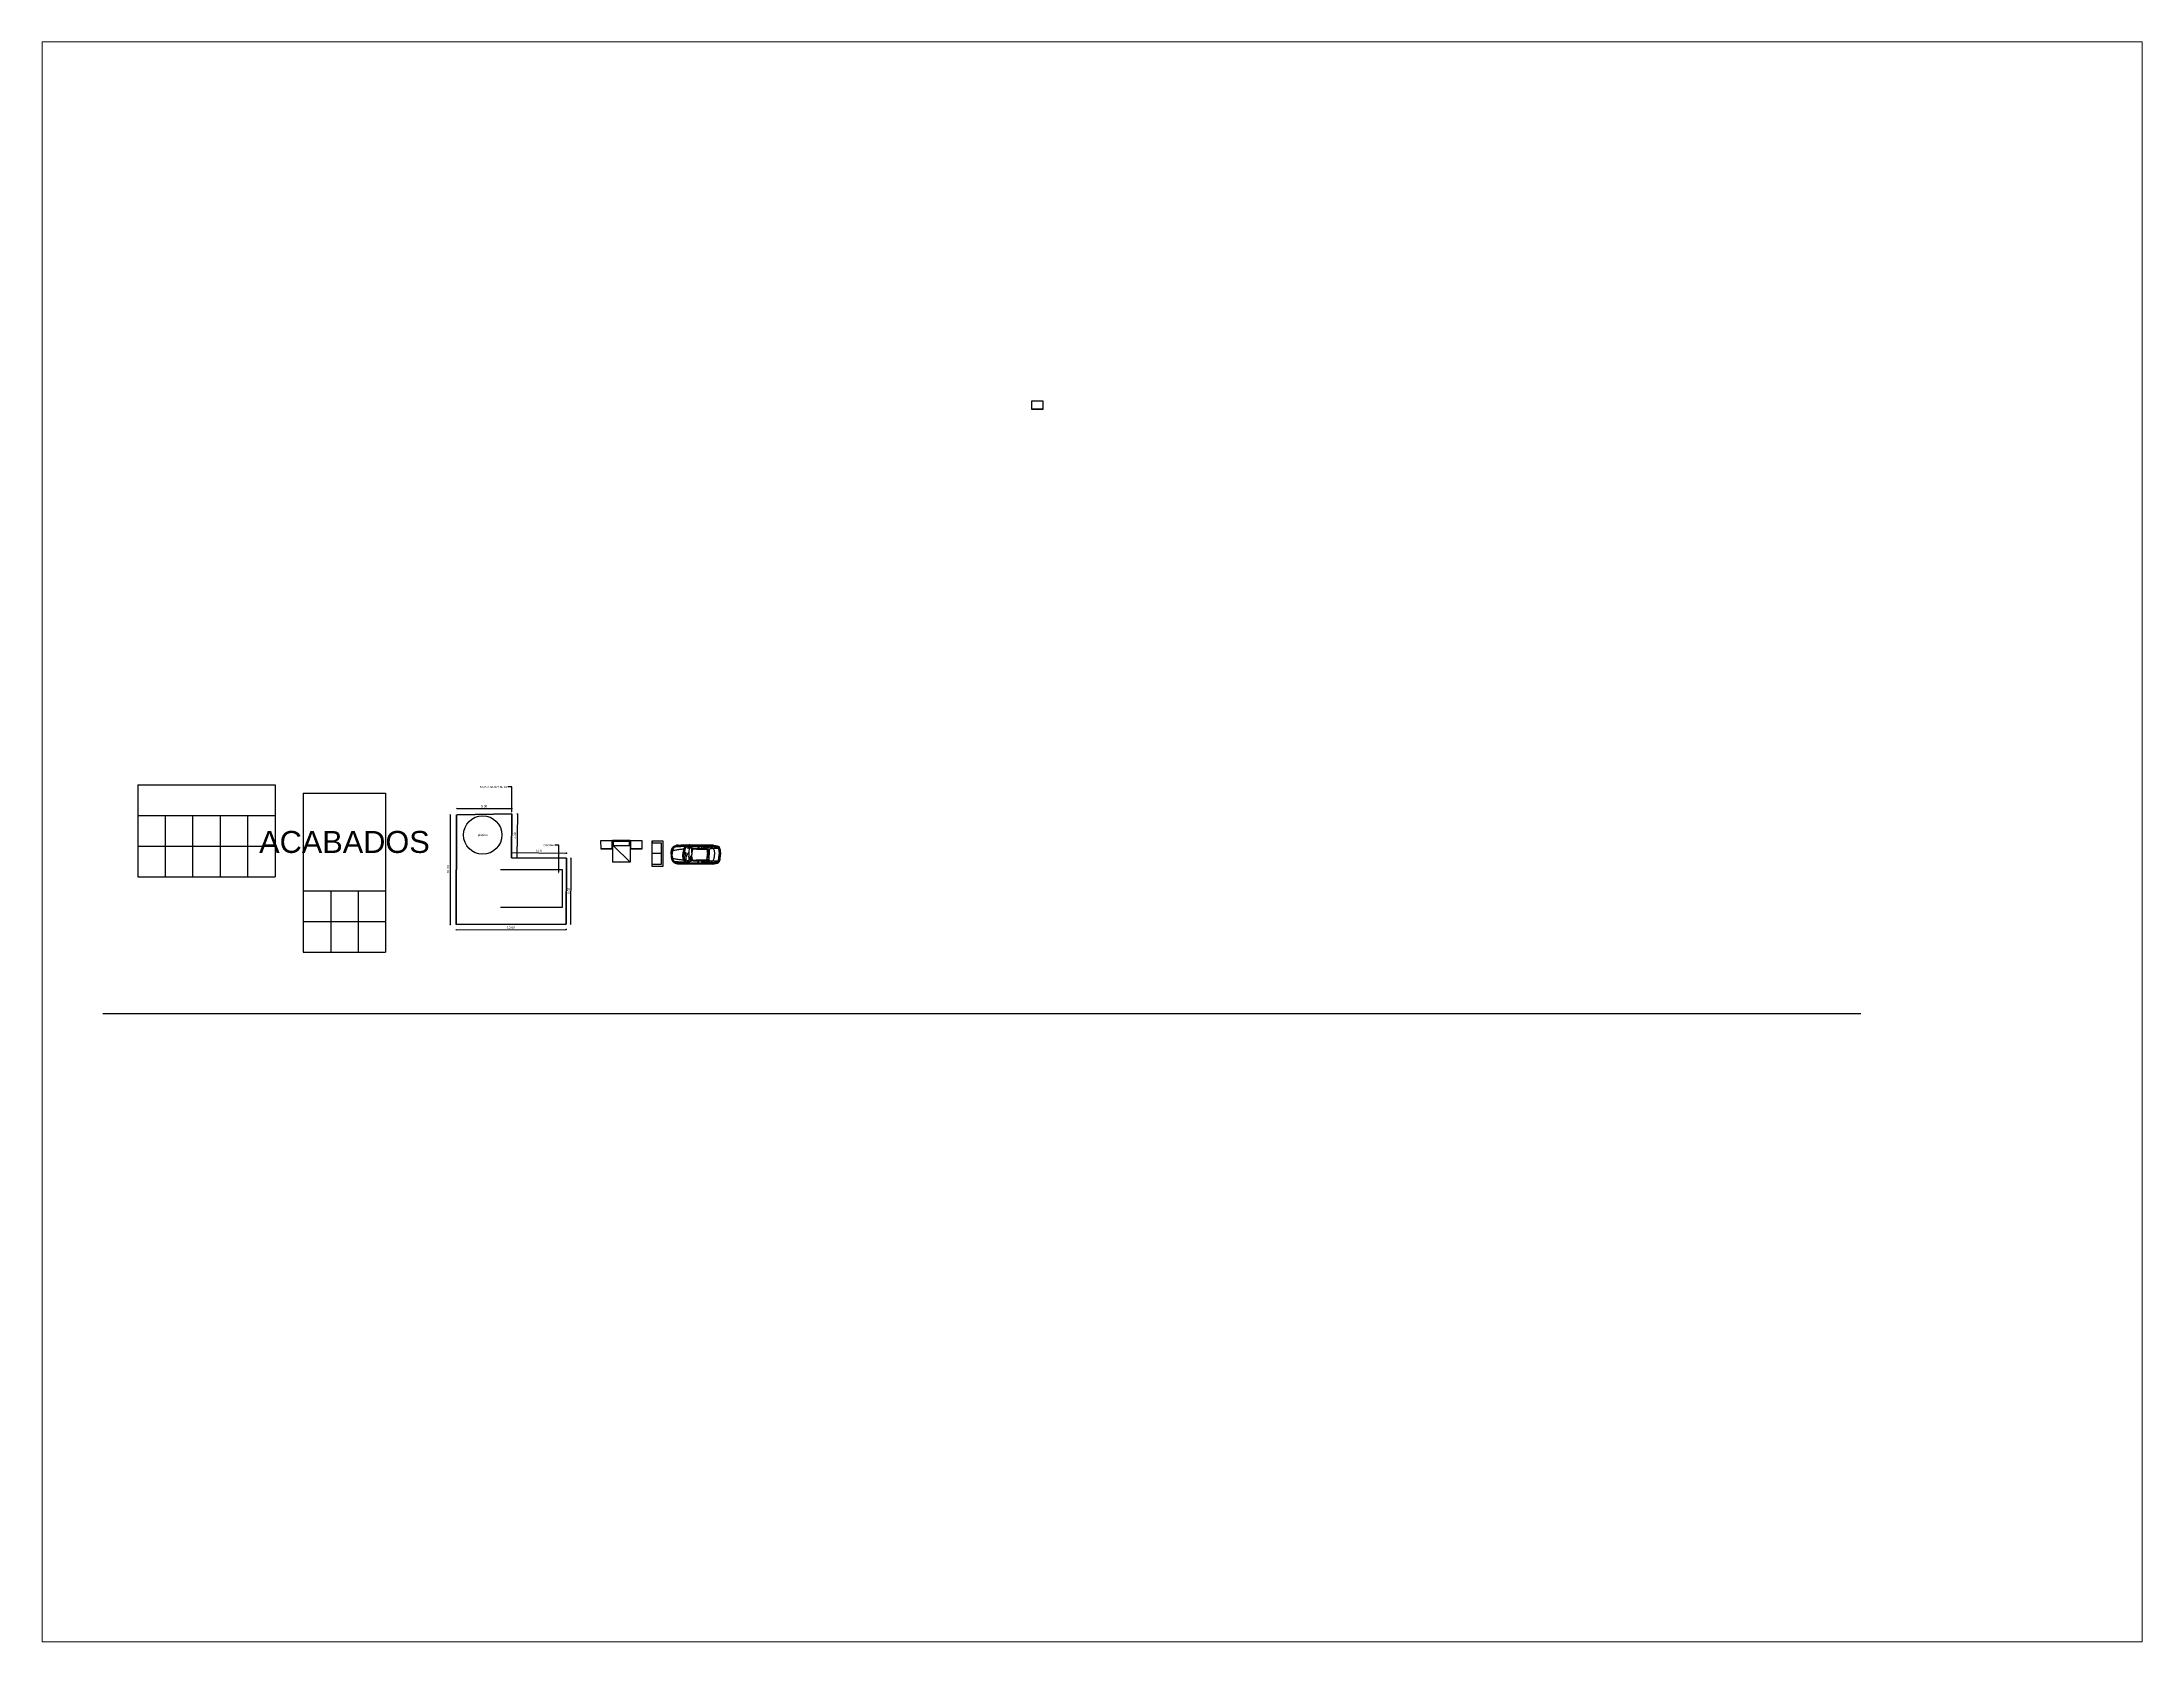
# Paper-space layout 'Presentación2' of a CAD drawing. Header units: inches. Extents: x 1.05 to 9.45, y 0.8 to 7.2.
# The model-space entities are those that its viewports show. They can reach past a viewport. Long polylines and large blocks are cut down to what shows.
import ezdxf
from ezdxf import colors
from ezdxf.entities.mleader import LeaderData, LeaderLine
from ezdxf.math import Vec2, Vec3

# ---------------------------------------------------------------- set-up
doc = ezdxf.new("R2010")
doc.units = ezdxf.units.IN
doc.header["$MEASUREMENT"] = 0
doc.layers.get('Defpoints').update_dxf_attribs({"color": 170})
for name, color, linetype, lineweight in [('cotas', 7, 'Continuous', 5), ('elementos', 200, 'Continuous', 25), ('muebles', 31, 'Continuous', 25), ('muros', 1, 'Continuous', 53), ('texto', 150, 'Continuous', 9)]:
    doc.layers.add(name, color=color, linetype=linetype, lineweight=lineweight)
doc.styles.get("Standard").update_dxf_attribs({"font": 'arial.ttf', "height": 2})
doc.styles.add('STYLE1', font='')
doc.styles.get('STYLE1').set_extended_font_data('Encino Caps')
doc.dimstyles.new('Copia de COTAS', dxfattribs={"dimtxt": 0.203, "dimasz": 0.05, "dimexe": 0.18, "dimexo": 0.1, "dimgap": 0.1, "dimtad": 1, "dimzin": 1, "dimdsep": 46, "dimtxsty": 'STYLE1', "dimblk1": 'OBLIQUE', "dimblk2": 'ORIGIN', "dimsah": 1, "dimcen": 0.09, "dimse1": 1, "dimse2": 1, "dimclrd": 256, "dimclre": 256, "dimclrt": 7, "dimadec": 0, "dimazin": 0, "dimtfac": 1, "dimtmove": 2, "dimatfit": 3, "dimldrblk": 'ORIGIN', "dimfxl": 1, "dimtolj": 1, "dimtzin": 1, "dimarcsym": 0})

# ---------------------------------------------------------------- blocks, each defined once
blk = doc.blocks.new('_Oblique')
at = {"color": 0, "linetype": 'ByBlock', "lineweight": -2}
blk.add_line((-0.5, -0.5), (0.5, 0.5), dxfattribs=at)
blk = doc.blocks.new('_ORIGIN')
at = {"color": 0, "linetype": 'ByBlock'}
blk.add_line((0, 0), (-1, 0), dxfattribs=at)
blk.add_circle((0, 0), 0.5, dxfattribs=at)
blk = doc.blocks.new('*D15')
at = {"layer": 'cotas', "lineweight": -2, "transparency": 16777216}
blk.add_line((19.71, 43.71), (24.66, 43.71), dxfattribs=at)
at = {"layer": 'Defpoints', "color": 0, "transparency": 16777216}
for p in [(19.71, 43.14), (24.71, 43.71), (24.71, 43.23)]:
    blk.add_point(p, dxfattribs=at)
at = {"layer": 'cotas', "lineweight": -2, "transparency": 16777216, "xscale": 0.05, "yscale": 0.05, "zscale": 0.05, "rotation": 180}
blk.add_blockref('_Oblique', (19.71, 43.71), dxfattribs=at)
at = {"layer": 'cotas', "lineweight": -2, "transparency": 16777216, "xscale": 0.05, "yscale": 0.05, "zscale": 0.05}
blk.add_blockref('_ORIGIN', (24.71, 43.71), dxfattribs=at)
at = {"layer": 'cotas', "color": 7, "transparency": 16777216, "insert": (22.19, 43.91), "char_height": 0.203, "attachment_point": 5, "style": 'STYLE1'}
blk.add_mtext('\\A1;5.00', dxfattribs=at)
blk = doc.blocks.new('*D17')
at = {"layer": 'cotas', "lineweight": -2, "transparency": 16777216}
blk.add_line((19.65, 32.66), (29.6, 32.7), dxfattribs=at)
at = {"layer": 'Defpoints', "color": 0, "transparency": 16777216}
for p in [(19.64, 33.14), (29.64, 33.19), (29.65, 32.7)]:
    blk.add_point(p, dxfattribs=at)
at = {"layer": 'cotas', "lineweight": -2, "transparency": 16777216, "xscale": 0.05, "yscale": 0.05, "zscale": 0.05}
for name, p, rotation in [('_Oblique', (19.65, 32.66), 180.2830929459593), ('_ORIGIN', (29.65, 32.7), 0.283092945959258)]:
    blk.add_blockref(name, p, dxfattribs=dict(at, rotation=rotation))
at = {"layer": 'cotas', "color": 7, "transparency": 16777216, "insert": (24.62, 32.88), "char_height": 0.203, "attachment_point": 5, "rotation": 0.2831, "style": 'STYLE1'}
blk.add_mtext('\\A1;10.00', dxfattribs=at)
blk = doc.blocks.new('*D18')
at = {"layer": 'cotas', "lineweight": -2, "transparency": 16777216}
blk.add_line((30.08, 39.19), (30.05, 33.24), dxfattribs=at)
at = {"layer": 'Defpoints', "color": 0, "transparency": 16777216}
for p in [(29.67, 39.19), (29.64, 33.19), (30.05, 33.19)]:
    blk.add_point(p, dxfattribs=at)
at = {"layer": 'cotas', "lineweight": -2, "transparency": 16777216, "xscale": 0.05, "yscale": 0.05, "zscale": 0.05}
for name, p, rotation in [('_Oblique', (30.08, 39.19), 89.72365116428212), ('_ORIGIN', (30.05, 33.19), 269.7236511642821)]:
    blk.add_blockref(name, p, dxfattribs=dict(at, rotation=rotation))
at = {"layer": 'cotas', "color": 7, "transparency": 16777216, "insert": (29.87, 36.21), "char_height": 0.203, "attachment_point": 5, "rotation": 89.7237, "style": 'STYLE1'}
blk.add_mtext('\\A1;6.00', dxfattribs=at)
blk = doc.blocks.new('*D19')
at = {"layer": 'cotas', "lineweight": -2, "transparency": 16777216}
blk.add_line((24.68, 39.69), (29.63, 39.64), dxfattribs=at)
at = {"layer": 'Defpoints', "color": 0, "transparency": 16777216}
for p in [(24.67, 39.23), (29.67, 39.19), (29.68, 39.64)]:
    blk.add_point(p, dxfattribs=at)
at = {"layer": 'cotas', "lineweight": -2, "transparency": 16777216, "xscale": 0.05, "yscale": 0.05, "zscale": 0.05}
for name, p, rotation in [('_Oblique', (24.68, 39.69), 179.5121679361006), ('_ORIGIN', (29.68, 39.64), 359.5121679361006)]:
    blk.add_blockref(name, p, dxfattribs=dict(at, rotation=rotation))
at = {"layer": 'cotas', "color": 7, "transparency": 16777216, "insert": (27.15, 39.87), "char_height": 0.203, "attachment_point": 5, "rotation": 359.5122, "style": 'STYLE1'}
blk.add_mtext('\\A1;5.00', dxfattribs=at)
blk = doc.blocks.new('*D20')
at = {"layer": 'cotas', "lineweight": -2, "transparency": 16777216}
blk.add_line((25.21, 43.23), (25.17, 39.28), dxfattribs=at)
at = {"layer": 'Defpoints', "color": 0, "transparency": 16777216}
for p in [(24.71, 43.23), (24.67, 39.23), (25.17, 39.23)]:
    blk.add_point(p, dxfattribs=at)
at = {"layer": 'cotas', "lineweight": -2, "transparency": 16777216, "xscale": 0.05, "yscale": 0.05, "zscale": 0.05}
for name, p, rotation in [('_Oblique', (25.21, 43.23), 89.44861650542174), ('_ORIGIN', (25.17, 39.23), 269.4486165054217)]:
    blk.add_blockref(name, p, dxfattribs=dict(at, rotation=rotation))
at = {"layer": 'cotas', "color": 7, "transparency": 16777216, "insert": (24.99, 41.25), "char_height": 0.203, "attachment_point": 5, "rotation": 89.4486, "style": 'STYLE1'}
blk.add_mtext('\\A1;4.00', dxfattribs=at)
blk = doc.blocks.new('*D21')
at = {"layer": 'cotas', "lineweight": -2, "transparency": 16777216}
blk.add_line((19.1, 43.14), (19.1, 33.19), dxfattribs=at)
at = {"layer": 'Defpoints', "color": 0, "transparency": 16777216}
for p in [(19.67, 43.14), (19.1, 33.14), (19.64, 33.14)]:
    blk.add_point(p, dxfattribs=at)
at = {"layer": 'cotas', "lineweight": -2, "transparency": 16777216, "xscale": 0.05, "yscale": 0.05, "zscale": 0.05}
for name, p, rotation in [('_Oblique', (19.1, 43.14), 90), ('_ORIGIN', (19.1, 33.14), 270)]:
    blk.add_blockref(name, p, dxfattribs=dict(at, rotation=rotation))
at = {"layer": 'cotas', "color": 7, "transparency": 16777216, "insert": (18.9, 38.17), "char_height": 0.203, "attachment_point": 5, "rotation": 90, "style": 'STYLE1'}
blk.add_mtext('\\A1;10.00', dxfattribs=at)
blk = doc.blocks.new('_vh-01')
for p, q in [((-2.77, -12.84), (-2.18, -13)), ((-2.44, -12.93), (-2.48, -13.4)), ((-2.46, -12.79), (-2.42, -12.79)), ((-2.45, -12.8), (-2.46, -12.79)), ((-2.42, -12.88), (-2.45, -12.8)), ((-2.45, -12.8), (-1.58, -12.81)), ((-2.42, -12.79), (-2.37, -12.69)), ((-2.4, -12.77), (-1.39, -12.77)), ((-2.38, -12.72), (-1.1, -12.73)), ((-2.37, -12.69), (-0.27, -12.69)), ((-1.77, -12.97), (-1.58, -12.97)), ((-1.58, -12.81), (-1.22, -12.82)), ((-1.08, -12.9), (-1.28, -12.9)), ((-0.61, -13.03), (-0.61, -13.59)), ((0.23, -13.04), (0.29, -13.07)), ((-2.77, -14.25), (-2.18, -14.1)), ((-2.45, -14.3), (-2.47, -14.31)), ((-2.47, -14.31), (-2.43, -14.31)), ((-2.46, -13.42), (-2.46, -13.7)), ((-2.43, -14.22), (-2.45, -14.3)), ((-2.45, -14.3), (-1.59, -14.3)), ((-2.35, -13.84), (-2.44, -13.84)), ((-2.34, -14), (-2.44, -14)), ((-2.43, -14.31), (-2.38, -14.41)), ((-2.41, -14.33), (-1.4, -14.34)), ((-2.39, -14.38), (-1.11, -14.38)), ((-2.38, -14.41), (-0.28, -14.43)), ((-1.78, -14.13), (-1.59, -14.14)), ((-1.59, -14.3), (-1.23, -14.29)), ((-1.08, -14.21), (-1.28, -14.21)), ((-0.62, -14.09), (-0.61, -13.53)), ((0.22, -14.09), (0.29, -14.06))]:
    blk.add_line(p, q)
for centre in [(-2.54, -12.96), (-2.54, -14.14)]:
    blk.add_ellipse(centre, major_axis=(0.0002, 0.0429), ratio=0.983266, start_param=4.712389, end_param=10.995574)
for points, knots in [([(-4.09, -13.54), (-4.09, -13.49), (-4.07, -13.33), (-4.06, -13.11), (-3.96, -12.94), (-3.9, -12.85), (-3.81, -12.79), (-3.71, -12.75), (-3.6, -12.72), (-3.52, -12.7), (-3.48, -12.7)], [0, 0, 0, 0, 0.16039, 0.479033, 0.632967, 0.722015, 0.817474, 0.927562, 1.03733, 1.167094, 1.167094, 1.167094, 1.167094]), ([(-3.77, -12.78), (-3.8, -12.8), (-3.85, -12.85), (-3.94, -12.93), (-4, -13.05), (-4.03, -13.2), (-4.05, -13.36), (-4.06, -13.47), (-4.06, -13.54)], [0, 0, 0, 0, 0.1095129, 0.2035347, 0.3452507, 0.5161382, 0.6275464, 0.8383798, 0.8383798, 0.8383798, 0.8383798]), ([(-3.97, -13.21), (-3.98, -13.21), (-4, -13.23), (-4.01, -13.29), (-4.02, -13.4), (-4.03, -13.49), (-4.03, -13.54)], [0, 0, 0, 0, 0.0314754, 0.0702057, 0.1915753, 0.3439346, 0.3439346, 0.3439346, 0.3439346]), ([(-3.95, -13.2), (-3.95, -13.2), (-3.95, -13.22), (-3.95, -13.25), (-3.97, -13.3), (-3.97, -13.36), (-3.98, -13.44), (-3.99, -13.5), (-3.99, -13.54)], [0, 0, 0, 0, 0.0114788, 0.0403472, 0.0875838, 0.1755608, 0.1991501, 0.3369659, 0.3369659, 0.3369659, 0.3369659]), ([(-3.48, -12.7), (-3.54, -12.7), (-3.64, -12.75), (-3.76, -12.81), (-3.86, -12.9), (-3.94, -13.03), (-3.96, -13.14), (-3.97, -13.21)], [0, 0, 0, 0, 0.1772572, 0.3124951, 0.4151678, 0.5597243, 0.7575412, 0.7575412, 0.7575412, 0.7575412]), ([(-3.66, -12.76), (-3.66, -12.77), (-3.66, -12.79), (-3.68, -12.8), (-3.72, -12.82), (-3.76, -12.85), (-3.81, -12.89), (-3.85, -12.96), (-3.89, -13.04), (-3.9, -13.1), (-3.92, -13.14), (-3.93, -13.16), (-3.95, -13.17), (-3.97, -13.17)], [0, 0, 0, 0, 0.0304541, 0.0502818, 0.0786089, 0.1479133, 0.1986294, 0.2831705, 0.3780326, 0.4523267, 0.4667809, 0.4902599, 0.5347198, 0.5347198, 0.5347198, 0.5347198]), ([(-3.97, -13.21), (-3.87, -13.18), (-3.64, -13.13), (-3.3, -13.08), (-3.06, -13.05), (-2.94, -13.04)], [0, 0, 0, 0, 0.317374, 0.69576, 1.04714, 1.04714, 1.04714, 1.04714]), ([(-2.77, -12.84), (-2.86, -12.84), (-3.05, -12.84), (-3.34, -12.85), (-3.6, -12.86), (-3.75, -12.88), (-3.8, -12.89)], [0, 0, 0, 0, 0.269375, 0.574535, 0.885339, 1.036319, 1.036319, 1.036319, 1.036319]), ([(-3.76, -12.86), (-3.74, -12.85), (-3.68, -12.83), (-3.57, -12.81), (-3.4, -12.79), (-3.2, -12.78), (-2.97, -12.78), (-2.74, -12.78), (-2.58, -12.78), (-2.51, -12.78)], [0, 0, 0, 0, 0.076148, 0.165903, 0.355672, 0.569871, 0.782325, 1.050047, 1.257936, 1.257936, 1.257936, 1.257936]), ([(-3.36, -12.69), (-3.36, -12.7), (-3.39, -12.73), (-3.44, -12.75), (-3.51, -12.76), (-3.58, -12.77), (-3.63, -12.78), (-3.66, -12.79), (-3.67, -12.79)], [0, 0, 0, 0, 0.034703, 0.0959761, 0.1659336, 0.2471559, 0.2929944, 0.3295918, 0.3295918, 0.3295918, 0.3295918]), ([(-3.48, -12.7), (-3.44, -12.7), (-3.3, -12.69), (-3.04, -12.69), (-2.74, -12.69), (-2.54, -12.69), (-2.45, -12.69)], [0, 0, 0, 0, 0.114897, 0.437061, 0.754269, 1.029686, 1.029686, 1.029686, 1.029686]), ([(-3.04, -12.69), (-3.04, -12.7), (-3, -12.72), (-2.95, -12.73), (-2.85, -12.74), (-2.69, -12.73), (-2.56, -12.73), (-2.48, -12.73)], [0, 0, 0, 0, 0.0364992, 0.0923739, 0.1867837, 0.3273982, 0.5667068, 0.5667068, 0.5667068, 0.5667068]), ([(-2.53, -12.81), (-2.56, -12.81), (-2.61, -12.8), (-2.69, -12.81), (-2.77, -12.83), (-2.84, -12.88), (-2.88, -12.95), (-2.94, -13.04), (-2.98, -13.18), (-3.01, -13.35), (-3.03, -13.49), (-3.03, -13.55)], [0, 0, 0, 0, 0.082256, 0.165174, 0.241383, 0.30939, 0.405348, 0.511507, 0.603349, 0.843635, 1.017671, 1.017671, 1.017671, 1.017671]), ([(-2.77, -12.84), (-2.79, -12.87), (-2.84, -12.93), (-2.91, -13.07), (-2.96, -13.28), (-2.98, -13.46), (-2.98, -13.55)], [0, 0, 0, 0, 0.0947759, 0.2311242, 0.4700259, 0.7400315, 0.7400315, 0.7400315, 0.7400315]), ([(-2.71, -12.86), (-2.73, -12.88), (-2.76, -12.93), (-2.81, -13.04), (-2.85, -13.18), (-2.88, -13.35), (-2.89, -13.48), (-2.89, -13.55)], [0, 0, 0, 0, 0.0708922, 0.1925846, 0.3348457, 0.5072814, 0.7109928, 0.7109928, 0.7109928, 0.7109928]), ([(-2.78, -13.55), (-2.78, -13.52), (-2.78, -13.47), (-2.77, -13.42), (-2.77, -13.38), (-2.76, -13.38), (-2.74, -13.38), (-2.73, -13.39), (-2.73, -13.45), (-2.73, -13.5), (-2.73, -13.55)], [0, 0, 0, 0, 0.0857277, 0.1381048, 0.1641986, 0.1769751, 0.1890325, 0.2028129, 0.2286049, 0.3592554, 0.3592554, 0.3592554, 0.3592554]), ([(-2.73, -12.69), (-2.73, -12.71), (-2.72, -12.74), (-2.72, -12.79), (-2.7, -12.81), (-2.69, -12.81)], [0, 0, 0, 0, 1.462159, 2.651105, 3.386321, 3.386321, 3.386321, 3.386321]), ([(-0.55, -12.87), (-0.56, -12.88), (-0.6, -12.91), (-0.68, -12.92), (-0.76, -12.96), (-0.88, -12.99), (-1.01, -13.01), (-1.22, -13.03), (-1.46, -13.02), (-1.69, -13.02), (-1.88, -13.01), (-2.08, -12.99), (-2.35, -12.9), (-2.56, -12.84), (-2.68, -12.81)], [0, 0, 0, 0, 0.05975, 0.126928, 0.230034, 0.336675, 0.482225, 0.641324, 0.954906, 1.203173, 1.330375, 1.542773, 1.802261, 2.175545, 2.175545, 2.175545, 2.175545]), ([(-2.51, -12.78), (-2.51, -12.79), (-2.51, -12.8), (-2.52, -12.8), (-2.53, -12.81)], [0, 0, 0, 0, 0.02274132, 0.03717479, 0.03717479, 0.03717479, 0.03717479]), ([(-2.37, -12.69), (-2.38, -12.69), (-2.4, -12.67), (-2.45, -12.68), (-2.48, -12.73), (-2.52, -12.77), (-2.49, -12.81), (-2.46, -12.82), (-2.45, -12.8)], [0, 0, 0, 0, 0.024864, 0.0846267, 0.1362471, 0.1900683, 0.2245199, 0.2681841, 0.2681841, 0.2681841, 0.2681841]), ([(-2.19, -13), (-2.2, -13), (-2.21, -13.03), (-2.23, -13.08), (-2.22, -13.19), (-2.22, -13.29), (-2.22, -13.39), (-2.21, -13.4), (-2.2, -13.41)], [0, 0, 0, 0, 0.842998, 2.122875, 3.997599, 9.174838, 10.012722, 10.751336, 10.751336, 10.751336, 10.751336]), ([(-2.12, -13.02), (-2.13, -13.06), (-2.16, -13.17), (-2.2, -13.35), (-2.21, -13.49), (-2.21, -13.56)], [0, 0, 0, 0, 0.1139079, 0.3411539, 0.543502, 0.543502, 0.543502, 0.543502]), ([(-2.18, -13), (-2.15, -13.01), (-2.09, -13.02), (-1.99, -13.04), (-1.87, -13.05), (-1.67, -13.06), (-1.38, -13.06), (-1.05, -13.08), (-0.77, -13.06), (-0.53, -13.02), (-0.3, -12.97), (-0.06, -12.98), (0.11, -12.98), (0.21, -12.99), (0.22, -12.99)], [0, 0, 0, 0, 0.073325, 0.188896, 0.303039, 0.425821, 0.811242, 1.159737, 1.41058, 1.660623, 1.899627, 2.11145, 2.377727, 2.401703, 2.401703, 2.401703, 2.401703]), ([(-2.09, -12.97), (-2.05, -12.97), (-1.96, -12.97), (-1.87, -12.97), (-1.8, -12.97), (-1.78, -12.99), (-1.77, -13.01), (-1.77, -13.01)], [0, 0, 0, 0, 3.267856, 6.568708, 7.399663, 8.099385, 8.621705, 8.621705, 8.621705, 8.621705]), ([(-1.67, -12.69), (-1.66, -12.7), (-1.64, -12.73), (-1.62, -12.77), (-1.62, -12.8), (-1.62, -12.81)], [1.808086, 1.808086, 1.808086, 1.808086, 2.918874, 4.131288, 5.10151, 5.10151, 5.10151, 5.10151]), ([(-1.66, -12.81), (-1.64, -12.84), (-1.62, -12.91), (-1.59, -12.98), (-1.58, -13.02)], [0, 0, 0, 0, 0.1000351, 0.2184418, 0.2184418, 0.2184418, 0.2184418]), ([(-1.58, -12.81), (-1.56, -12.84), (-1.55, -12.9), (-1.53, -12.97), (-1.52, -13.01), (-1.52, -13.02)], [0, 0, 0, 0, 2.528586, 4.711885, 5.408215, 5.408215, 5.408215, 5.408215]), ([(-1.28, -12.9), (-1.29, -12.9), (-1.33, -12.91), (-1.37, -12.96), (-1.4, -13), (-1.39, -13.02)], [0, 0, 0, 0, 0.0486628, 0.1144515, 0.1777721, 0.1777721, 0.1777721, 0.1777721]), ([(-1.39, -12.77), (-1.25, -12.77), (-1.04, -12.78), (-0.73, -12.8), (-0.56, -12.81), (-0.46, -12.82)], [0, 0, 0, 0, 0.4042759, 0.6333827, 0.9326252, 0.9326252, 0.9326252, 0.9326252]), ([(-1.22, -12.82), (-1.16, -12.82), (-1.04, -12.83), (-0.89, -12.83), (-0.73, -12.85), (-0.59, -12.86), (-0.46, -12.88), (-0.42, -12.9)], [0, 0, 0, 0, 0.1783018, 0.3787173, 0.431954, 0.6762374, 0.8077184, 0.8077184, 0.8077184, 0.8077184]), ([(-1.1, -12.73), (-1.03, -12.73), (-0.91, -12.74), (-0.72, -12.75), (-0.51, -12.77), (-0.3, -12.79), (-0.12, -12.81), (0.02, -12.82), (0.12, -12.86), (0.19, -12.92), (0.22, -12.98), (0.26, -13.13), (0.28, -13.33), (0.28, -13.5), (0.28, -13.56)], [0, 0, 0, 0, 0.198873, 0.363323, 0.587433, 0.823543, 1.004622, 1.129816, 1.230113, 1.320655, 1.388577, 1.443334, 1.771447, 1.958652, 1.958652, 1.958652, 1.958652]), ([(-0.84, -12.89), (-0.86, -12.88), (-0.91, -12.87), (-0.97, -12.84), (-1.03, -12.83), (-1.07, -12.85), (-1.07, -12.89), (-1.07, -12.91), (-1.05, -12.93), (-1.03, -12.97), (-1.01, -12.99), (-1, -13.01)], [0, 0, 0, 0, 0.0655106, 0.1550445, 0.2094604, 0.2438604, 0.287164, 0.3001388, 0.3275984, 0.3616951, 0.4200969, 0.4200969, 0.4200969, 0.4200969]), ([(-0.73, -12.69), (-0.73, -12.71), (-0.72, -12.75), (-0.76, -12.8), (-0.83, -12.89), (-0.9, -12.96), (-0.96, -13)], [0, 0, 0, 0, 0.0597371, 0.1139981, 0.1672498, 0.3938869, 0.3938869, 0.3938869, 0.3938869]), ([(-0.77, -12.84), (-0.78, -12.86), (-0.83, -12.91), (-0.88, -12.96), (-0.91, -12.99)], [0, 0, 0, 0, 1.868162, 5.271297, 5.271297, 5.271297, 5.271297]), ([(-0.85, -13.06), (-0.84, -13.08), (-0.83, -13.12), (-0.81, -13.19), (-0.79, -13.3), (-0.78, -13.46), (-0.78, -13.57), (-0.78, -13.64)], [0, 0, 0, 0, 0.0451009, 0.1211996, 0.2308505, 0.385263, 0.5739042, 0.5739042, 0.5739042, 0.5739042]), ([(-0.71, -12.94), (-0.73, -12.94), (-0.77, -12.94), (-0.79, -12.91), (-0.81, -12.9)], [0, 0, 0, 0, 0.0535488, 0.1060573, 0.1060573, 0.1060573, 0.1060573]), ([(-0.81, -12.9), (-0.8, -12.9), (-0.79, -12.93), (-0.78, -12.95), (-0.77, -12.96)], [0, 0, 0, 0, 0.983949, 1.771691, 1.771691, 1.771691, 1.771691]), ([(-0.79, -13.26), (-0.79, -13.22), (-0.79, -13.18), (-0.79, -13.13), (-0.76, -13.1), (-0.72, -13.11), (-0.69, -13.1), (-0.66, -13.12), (-0.66, -13.13), (-0.65, -13.2), (-0.65, -13.26), (-0.65, -13.32), (-0.67, -13.33), (-0.69, -13.33), (-0.72, -13.33), (-0.76, -13.34), (-0.79, -13.32), (-0.79, -13.29), (-0.79, -13.27), (-0.79, -13.26)], [0, 0, 0, 0, 0.0969044, 0.1295913, 0.1506192, 0.1985921, 0.2360698, 0.2557908, 0.2719711, 0.2929882, 0.44406, 0.4519132, 0.4720918, 0.4918599, 0.5228758, 0.5707096, 0.5892096, 0.6145759, 0.654681, 0.654681, 0.654681, 0.654681]), ([(-0.75, -13.33), (-0.75, -13.34), (-0.75, -13.42), (-0.75, -13.51), (-0.76, -13.59)], [11.235438, 11.235438, 11.235438, 11.235438, 11.552536, 17.586883, 17.586883, 17.586883, 17.586883]), ([(-0.46, -12.82), (-0.38, -12.82), (-0.26, -12.84), (-0.09, -12.85), (0.03, -12.87), (0.13, -12.91), (0.21, -12.95), (0.22, -12.99)], [0, 0, 0, 0, 0.2277977, 0.3719478, 0.4996814, 0.5863441, 0.709615, 0.709615, 0.709615, 0.709615]), ([(-0.42, -12.9), (-0.4, -12.91), (-0.35, -12.93), (-0.27, -12.99), (-0.2, -13.09), (-0.16, -13.2), (-0.15, -13.26), (-0.15, -13.28)], [0, 0, 0, 0, 0.0720749, 0.1581284, 0.2958089, 0.4262456, 0.4842292, 0.4842292, 0.4842292, 0.4842292]), ([(-0.34, -12.7), (-0.34, -12.7), (-0.32, -12.72), (-0.27, -12.74), (-0.19, -12.75), (-0.08, -12.77), (0.02, -12.79), (0.11, -12.8), (0.17, -12.83), (0.22, -12.89), (0.25, -12.95), (0.28, -13.03), (0.3, -13.11), (0.31, -13.17), (0.32, -13.2)], [0, 0, 0, 0, 0.0219205, 0.0572122, 0.1522539, 0.2718866, 0.3894011, 0.4710097, 0.5346344, 0.5986698, 0.6733118, 0.758696, 0.8351341, 0.9293726, 0.9293726, 0.9293726, 0.9293726]), ([(-0.27, -12.69), (-0.25, -12.7), (-0.2, -12.72), (-0.11, -12.74), (0, -12.76), (0.11, -12.77), (0.2, -12.79), (0.26, -12.84), (0.31, -12.9), (0.34, -12.99), (0.37, -13.1), (0.39, -13.2), (0.39, -13.26), (0.39, -13.28)], [0, 0, 0, 0, 0.056668, 0.14946, 0.28161, 0.392935, 0.481686, 0.542967, 0.622845, 0.69797, 0.833643, 0.965665, 1.00577, 1.00577, 1.00577, 1.00577]), ([(-0.15, -13.28), (-0.14, -13.32), (-0.12, -13.42), (-0.13, -13.51), (-0.13, -13.56)], [0, 0, 0, 0, 0.140379, 0.2808468, 0.2808468, 0.2808468, 0.2808468]), ([(0.32, -13.2), (0.33, -13.25), (0.33, -13.37), (0.34, -13.49), (0.34, -13.56)], [0, 0, 0, 0, 0.1502861, 0.3522699, 0.3522699, 0.3522699, 0.3522699]), ([(-4.09, -13.54), (-4.09, -13.6), (-4.07, -13.76), (-4.06, -13.98), (-3.97, -14.15), (-3.9, -14.24), (-3.82, -14.29), (-3.72, -14.34), (-3.61, -14.37), (-3.53, -14.39), (-3.49, -14.39)], [0, 0, 0, 0, 0.16039, 0.479033, 0.632967, 0.722015, 0.817474, 0.927562, 1.03733, 1.167094, 1.167094, 1.167094, 1.167094]), ([(-3.78, -14.31), (-3.81, -14.28), (-3.86, -14.24), (-3.94, -14.16), (-4.01, -14.03), (-4.03, -13.89), (-4.06, -13.72), (-4.06, -13.61), (-4.06, -13.54)], [0, 0, 0, 0, 0.1095129, 0.2035347, 0.3452507, 0.5161382, 0.6275464, 0.8383798, 0.8383798, 0.8383798, 0.8383798]), ([(-3.98, -13.88), (-3.99, -13.88), (-4.01, -13.86), (-4.01, -13.79), (-4.02, -13.69), (-4.03, -13.59), (-4.03, -13.54)], [0, 0, 0, 0, 0.0314754, 0.0702057, 0.1915753, 0.3439346, 0.3439346, 0.3439346, 0.3439346]), ([(-3.95, -13.88), (-3.95, -13.88), (-3.95, -13.86), (-3.96, -13.84), (-3.97, -13.78), (-3.97, -13.73), (-3.98, -13.64), (-3.99, -13.59), (-3.99, -13.54)], [0, 0, 0, 0, 0.0114788, 0.0403472, 0.0875838, 0.1755608, 0.1991501, 0.3369659, 0.3369659, 0.3369659, 0.3369659]), ([(-3.98, -13.88), (-3.87, -13.91), (-3.65, -13.96), (-3.3, -14.01), (-3.06, -14.04), (-2.94, -14.05)], [0, 0, 0, 0, 0.317374, 0.69576, 1.04714, 1.04714, 1.04714, 1.04714]), ([(-3.49, -14.39), (-3.55, -14.39), (-3.64, -14.34), (-3.77, -14.28), (-3.87, -14.19), (-3.94, -14.06), (-3.97, -13.94), (-3.98, -13.88)], [0, 0, 0, 0, 0.1772572, 0.3124951, 0.4151678, 0.5597243, 0.7575412, 0.7575412, 0.7575412, 0.7575412]), ([(-3.67, -14.33), (-3.66, -14.32), (-3.66, -14.3), (-3.69, -14.29), (-3.72, -14.26), (-3.76, -14.23), (-3.82, -14.19), (-3.85, -14.12), (-3.89, -14.05), (-3.91, -13.98), (-3.92, -13.95), (-3.93, -13.92), (-3.96, -13.91), (-3.97, -13.91)], [0, 0, 0, 0, 0.0304541, 0.0502818, 0.0786089, 0.1479133, 0.1986294, 0.2831705, 0.3780326, 0.4523267, 0.4667809, 0.4902599, 0.5347198, 0.5347198, 0.5347198, 0.5347198]), ([(-2.77, -14.25), (-2.86, -14.26), (-3.06, -14.26), (-3.35, -14.24), (-3.61, -14.22), (-3.76, -14.2), (-3.81, -14.2)], [0, 0, 0, 0, 0.269375, 0.574535, 0.885339, 1.036319, 1.036319, 1.036319, 1.036319]), ([(-3.77, -14.23), (-3.75, -14.24), (-3.69, -14.26), (-3.58, -14.28), (-3.41, -14.3), (-3.21, -14.31), (-2.98, -14.32), (-2.75, -14.32), (-2.59, -14.32), (-2.52, -14.32)], [0, 0, 0, 0, 0.076148, 0.165903, 0.355672, 0.569871, 0.782325, 1.050047, 1.257936, 1.257936, 1.257936, 1.257936]), ([(-3.37, -14.4), (-3.37, -14.39), (-3.4, -14.36), (-3.45, -14.34), (-3.52, -14.33), (-3.58, -14.32), (-3.64, -14.31), (-3.66, -14.3), (-3.67, -14.29)], [0, 0, 0, 0, 0.034703, 0.0959761, 0.1659336, 0.2471559, 0.2929944, 0.3295918, 0.3295918, 0.3295918, 0.3295918]), ([(-3.49, -14.39), (-3.45, -14.39), (-3.3, -14.4), (-3.05, -14.41), (-2.75, -14.41), (-2.55, -14.41), (-2.46, -14.41)], [0, 0, 0, 0, 0.114897, 0.437061, 0.754269, 1.029686, 1.029686, 1.029686, 1.029686]), ([(-3.05, -14.4), (-3.04, -14.39), (-3.01, -14.38), (-2.95, -14.36), (-2.85, -14.36), (-2.7, -14.37), (-2.57, -14.37), (-2.49, -14.37)], [0, 0, 0, 0, 0.0364992, 0.0923739, 0.1867837, 0.3273982, 0.5667068, 0.5667068, 0.5667068, 0.5667068]), ([(-2.54, -14.29), (-2.56, -14.29), (-2.62, -14.3), (-2.7, -14.28), (-2.77, -14.27), (-2.84, -14.22), (-2.89, -14.14), (-2.95, -14.06), (-2.99, -13.91), (-3.01, -13.75), (-3.03, -13.61), (-3.03, -13.55)], [0, 0, 0, 0, 0.082256, 0.165174, 0.241383, 0.30939, 0.405348, 0.511507, 0.603349, 0.843635, 1.017671, 1.017671, 1.017671, 1.017671]), ([(-2.77, -14.25), (-2.79, -14.23), (-2.84, -14.17), (-2.91, -14.02), (-2.97, -13.81), (-2.98, -13.64), (-2.98, -13.55)], [0, 0, 0, 0, 0.0947759, 0.2311242, 0.4700259, 0.7400315, 0.7400315, 0.7400315, 0.7400315]), ([(-2.72, -14.24), (-2.73, -14.22), (-2.77, -14.17), (-2.81, -14.06), (-2.86, -13.92), (-2.88, -13.74), (-2.89, -13.62), (-2.89, -13.55)], [0, 0, 0, 0, 0.0708922, 0.1925846, 0.3348457, 0.5072814, 0.7109928, 0.7109928, 0.7109928, 0.7109928]), ([(-2.78, -13.55), (-2.78, -13.58), (-2.78, -13.63), (-2.77, -13.68), (-2.77, -13.71), (-2.76, -13.72), (-2.74, -13.72), (-2.73, -13.7), (-2.73, -13.65), (-2.73, -13.59), (-2.73, -13.55)], [0, 0, 0, 0, 0.0857277, 0.1381048, 0.1641986, 0.1769751, 0.1890325, 0.2028129, 0.2286049, 0.3592554, 0.3592554, 0.3592554, 0.3592554]), ([(-2.46, -13.42), (-2.46, -13.41), (-2.48, -13.39), (-2.53, -13.43), (-2.56, -13.47), (-2.61, -13.54), (-2.66, -13.65), (-2.7, -13.76), (-2.75, -13.87), (-2.75, -13.96), (-2.71, -14.04), (-2.66, -14.09), (-2.61, -14.13), (-2.58, -14.17), (-2.57, -14.19), (-2.56, -14.2)], [0, 0, 0, 0, 0.527288, 1.647451, 3.487558, 5.099073, 7.968657, 12.238313, 14.475187, 16.613757, 18.744202, 20.639343, 22.223389, 23.452731, 24.286529, 24.286529, 24.286529, 24.286529]), ([(-2.74, -14.41), (-2.74, -14.39), (-2.73, -14.35), (-2.73, -14.31), (-2.71, -14.29), (-2.7, -14.28)], [0, 0, 0, 0, 1.462159, 2.651105, 3.386321, 3.386321, 3.386321, 3.386321]), ([(-0.56, -14.25), (-0.57, -14.24), (-0.61, -14.21), (-0.68, -14.2), (-0.77, -14.16), (-0.88, -14.13), (-1.02, -14.11), (-1.22, -14.09), (-1.46, -14.09), (-1.69, -14.09), (-1.89, -14.1), (-2.09, -14.12), (-2.36, -14.2), (-2.56, -14.26), (-2.68, -14.29)], [0, 0, 0, 0, 0.05975, 0.126928, 0.230034, 0.336675, 0.482225, 0.641324, 0.954906, 1.203173, 1.330375, 1.542773, 1.802261, 2.175545, 2.175545, 2.175545, 2.175545]), ([(-2.52, -14.32), (-2.52, -14.31), (-2.52, -14.3), (-2.53, -14.29), (-2.54, -14.29)], [0, 0, 0, 0, 0.02274132, 0.03717479, 0.03717479, 0.03717479, 0.03717479]), ([(-2.38, -14.41), (-2.38, -14.41), (-2.41, -14.43), (-2.46, -14.42), (-2.49, -14.37), (-2.53, -14.33), (-2.5, -14.29), (-2.46, -14.28), (-2.45, -14.3)], [0, 0, 0, 0, 0.024864, 0.0846267, 0.1362471, 0.1900683, 0.2245199, 0.2681841, 0.2681841, 0.2681841, 0.2681841]), ([(-2.45, -14.1), (-2.46, -14.1), (-2.46, -14.1), (-2.48, -14.11), (-2.48, -14.1), (-2.48, -14.09), (-2.47, -14.09), (-2.46, -14.08), (-2.45, -14.06), (-2.44, -14.02), (-2.43, -13.95), (-2.43, -13.88), (-2.44, -13.81), (-2.47, -13.77), (-2.47, -13.74), (-2.49, -13.73), (-2.48, -13.73), (-2.48, -13.72), (-2.47, -13.72), (-2.46, -13.72), (-2.45, -13.72), (-2.46, -13.71), (-2.46, -13.7)], [0, 0, 0, 0, 0.0138597, 0.0278304, 0.0329137, 0.0379971, 0.0465756, 0.0592704, 0.0762214, 0.1105991, 0.1789801, 0.2766959, 0.3173629, 0.3800771, 0.4110544, 0.4160421, 0.4210284, 0.4277212, 0.4387433, 0.4448131, 0.4508005, 0.4694463, 0.4694463, 0.4694463, 0.4694463]), ([(-2.35, -13.84), (-2.35, -13.85), (-2.34, -13.78), (-2.32, -13.76), (-2.3, -13.72), (-2.27, -13.71), (-2.24, -13.72), (-2.21, -13.76), (-2.18, -13.8), (-2.17, -13.87), (-2.17, -13.94), (-2.18, -14.01), (-2.21, -14.06), (-2.23, -14.1), (-2.26, -14.11), (-2.28, -14.1), (-2.3, -14.09), (-2.31, -14.07), (-2.34, -14.04), (-2.35, -13.96), (-2.36, -13.93), (-2.35, -13.83), (-2.35, -13.84)], [0, 0, 0, 0, 0.03969, 0.089634, 0.13125, 0.1542862, 0.1797268, 0.2207266, 0.2680991, 0.3447665, 0.4095645, 0.4843001, 0.541515, 0.5817687, 0.6060665, 0.6262474, 0.6436722, 0.6634686, 0.6988791, 0.7758465, 0.8696394, 0.907731, 0.907731, 0.907731, 0.907731]), ([(-2.32, -13.84), (-2.32, -13.83), (-2.32, -13.83), (-2.32, -13.82), (-2.32, -13.81), (-2.32, -13.8), (-2.31, -13.79), (-2.31, -13.78), (-2.31, -13.78), (-2.3, -13.77), (-2.3, -13.77), (-2.3, -13.76), (-2.29, -13.76), (-2.28, -13.75), (-2.28, -13.75), (-2.28, -13.74), (-2.28, -13.74), (-2.27, -13.74), (-2.27, -13.74), (-2.26, -13.74), (-2.26, -13.74), (-2.26, -13.74), (-2.26, -13.74), (-2.25, -13.74), (-2.25, -13.75), (-2.25, -13.75), (-2.24, -13.75), (-2.24, -13.76), (-2.24, -13.77), (-2.23, -13.78), (-2.23, -13.78), (-2.22, -13.79), (-2.22, -13.8), (-2.21, -13.81), (-2.21, -13.81), (-2.21, -13.83), (-2.21, -13.83), (-2.2, -13.85), (-2.2, -13.87), (-2.2, -13.9), (-2.2, -13.91), (-2.2, -13.95), (-2.21, -13.98), (-2.22, -14.02), (-2.22, -14.03), (-2.23, -14.05), (-2.23, -14.05), (-2.24, -14.06), (-2.24, -14.07), (-2.25, -14.07), (-2.25, -14.07), (-2.25, -14.08), (-2.26, -14.08), (-2.26, -14.08), (-2.26, -14.08), (-2.27, -14.08), (-2.27, -14.08), (-2.27, -14.08), (-2.28, -14.08), (-2.28, -14.08), (-2.28, -14.07), (-2.28, -14.07), (-2.28, -14.07), (-2.28, -14.07), (-2.28, -14.07), (-2.29, -14.07), (-2.29, -14.07), (-2.29, -14.06), (-2.29, -14.06), (-2.3, -14.06), (-2.3, -14.05), (-2.3, -14.05), (-2.3, -14.04), (-2.31, -14.03), (-2.31, -14.03), (-2.31, -14.02), (-2.32, -14.02), (-2.32, -14), (-2.32, -13.99), (-2.33, -13.97), (-2.33, -13.97), (-2.33, -13.96), (-2.33, -13.95), (-2.33, -13.94), (-2.33, -13.93), (-2.33, -13.91), (-2.33, -13.91), (-2.33, -13.9), (-2.33, -13.89), (-2.33, -13.87), (-2.33, -13.85), (-2.33, -13.84), (-2.32, -13.84), (-2.32, -13.84), (-2.32, -13.84), (-2.32, -13.84), (-2.32, -13.84), (-2.32, -13.84)], [0.497033, 0.497033, 0.497033, 0.497033, 0.723444, 0.723444, 0.974636, 0.974636, 1.50964, 1.50964, 2.044645, 2.044645, 2.271061, 2.271061, 2.862376, 2.862376, 3.217654, 3.217654, 3.537253, 3.537253, 3.856852, 3.856852, 4.368613, 4.368613, 4.584627, 4.584627, 4.99269, 4.99269, 5.400753, 5.400753, 5.808816, 5.808816, 6.216879, 6.216879, 6.778716, 6.778716, 7.350371, 7.350371, 7.922025, 7.922025, 9.065335, 9.065335, 10.208644, 10.208644, 12.495263, 12.495263, 13.409896, 13.409896, 13.929088, 13.929088, 14.44828, 14.44828, 14.909885, 14.909885, 15.371489, 15.371489, 15.62524, 15.62524, 15.87899, 15.87899, 16.120875, 16.120875, 16.36276, 16.36276, 16.51635, 16.51635, 16.669941, 16.669941, 16.921521, 16.921521, 17.136676, 17.136676, 17.351831, 17.351831, 17.782142, 17.782142, 18.204974, 18.204974, 18.627807, 18.627807, 19.473473, 19.473473, 19.978923, 19.978923, 20.484372, 20.484372, 21.475119, 21.475119, 21.859144, 21.859144, 22.162884, 22.162884, 22.770362, 22.770362, 22.900493, 22.900493, 22.951221, 22.951221, 22.964298, 22.964298, 22.964298, 22.964298]), ([(-2.23, -13.74), (-2.23, -13.73), (-2.22, -13.71), (-2.21, -13.7), (-2.2, -13.69)], [9.436432, 9.436432, 9.436432, 9.436432, 10.012722, 10.751336, 10.751336, 10.751336, 10.751336]), ([(-2.23, -14.05), (-2.23, -14.04), (-2.23, -14.01), (-2.22, -13.92), (-2.22, -13.84), (-2.23, -13.79)], [1.749253, 1.749253, 1.749253, 1.749253, 2.122875, 3.997599, 8.307432, 8.307432, 8.307432, 8.307432]), ([(-2.19, -14.1), (-2.2, -14.1), (-2.21, -14.09), (-2.22, -14.08), (-2.22, -14.07)], [0, 0, 0, 0, 0.8429982, 0.9626806, 0.9626806, 0.9626806, 0.9626806]), ([(-2.12, -14.09), (-2.13, -14.05), (-2.16, -13.94), (-2.2, -13.76), (-2.21, -13.62), (-2.21, -13.56)], [0, 0, 0, 0, 0.1139079, 0.3411539, 0.5260188, 0.5260188, 0.5260188, 0.5260188]), ([(-2.18, -14.1), (-2.16, -14.1), (-2.1, -14.09), (-2, -14.06), (-1.88, -14.06), (-1.67, -14.05), (-1.39, -14.05), (-1.06, -14.04), (-0.77, -14.06), (-0.53, -14.1), (-0.3, -14.15), (-0.06, -14.14), (0.11, -14.14), (0.2, -14.14), (0.21, -14.14)], [0, 0, 0, 0, 0.073325, 0.188896, 0.303039, 0.425821, 0.811242, 1.159737, 1.41058, 1.660623, 1.899627, 2.11145, 2.377727, 2.401703, 2.401703, 2.401703, 2.401703]), ([(-2.09, -14.13), (-2.05, -14.13), (-1.96, -14.13), (-1.87, -14.13), (-1.8, -14.14), (-1.79, -14.11), (-1.78, -14.1), (-1.77, -14.09)], [0, 0, 0, 0, 3.267856, 6.568708, 7.399663, 8.099385, 8.621705, 8.621705, 8.621705, 8.621705]), ([(-1.68, -14.42), (-1.67, -14.4), (-1.64, -14.38), (-1.63, -14.34), (-1.62, -14.31), (-1.62, -14.3)], [1.808086, 1.808086, 1.808086, 1.808086, 2.918874, 4.131288, 5.10151, 5.10151, 5.10151, 5.10151]), ([(-1.67, -14.3), (-1.65, -14.27), (-1.63, -14.2), (-1.6, -14.13), (-1.59, -14.09)], [0, 0, 0, 0, 0.1000351, 0.2184418, 0.2184418, 0.2184418, 0.2184418]), ([(-1.58, -14.3), (-1.57, -14.27), (-1.55, -14.21), (-1.53, -14.14), (-1.53, -14.1), (-1.53, -14.09)], [0, 0, 0, 0, 2.528586, 4.711885, 5.408215, 5.408215, 5.408215, 5.408215]), ([(-1.28, -14.21), (-1.3, -14.21), (-1.34, -14.2), (-1.38, -14.15), (-1.4, -14.11), (-1.4, -14.09)], [0, 0, 0, 0, 0.0486628, 0.1144515, 0.1777721, 0.1777721, 0.1777721, 0.1777721]), ([(-1.4, -14.34), (-1.26, -14.34), (-1.05, -14.34), (-0.74, -14.32), (-0.56, -14.31), (-0.47, -14.3)], [0, 0, 0, 0, 0.4042759, 0.6333827, 0.9326252, 0.9326252, 0.9326252, 0.9326252]), ([(-1.23, -14.29), (-1.17, -14.29), (-1.04, -14.28), (-0.9, -14.29), (-0.74, -14.27), (-0.59, -14.26), (-0.47, -14.24), (-0.43, -14.22)], [0, 0, 0, 0, 0.1783018, 0.3787173, 0.431954, 0.6762374, 0.8077184, 0.8077184, 0.8077184, 0.8077184]), ([(-1.11, -14.38), (-1.04, -14.38), (-0.92, -14.38), (-0.72, -14.36), (-0.52, -14.35), (-0.3, -14.33), (-0.12, -14.32), (0.01, -14.31), (0.11, -14.27), (0.18, -14.21), (0.21, -14.14), (0.25, -14), (0.27, -13.8), (0.28, -13.63), (0.28, -13.56)], [0, 0, 0, 0, 0.198873, 0.363323, 0.587433, 0.823543, 1.004622, 1.129816, 1.230113, 1.320655, 1.388577, 1.443334, 1.771447, 1.958652, 1.958652, 1.958652, 1.958652]), ([(-0.84, -14.23), (-0.86, -14.24), (-0.92, -14.25), (-0.98, -14.28), (-1.04, -14.29), (-1.08, -14.26), (-1.08, -14.23), (-1.08, -14.2), (-1.06, -14.18), (-1.04, -14.15), (-1.01, -14.13), (-1.01, -14.11)], [0, 0, 0, 0, 0.0655106, 0.1550445, 0.2094604, 0.2438604, 0.287164, 0.3001388, 0.3275984, 0.3616951, 0.4200969, 0.4200969, 0.4200969, 0.4200969]), ([(-0.74, -14.42), (-0.74, -14.4), (-0.73, -14.36), (-0.77, -14.32), (-0.84, -14.23), (-0.9, -14.16), (-0.97, -14.12)], [0, 0, 0, 0, 0.0597371, 0.1139981, 0.1672498, 0.3938869, 0.3938869, 0.3938869, 0.3938869]), ([(-0.77, -14.27), (-0.79, -14.25), (-0.83, -14.2), (-0.88, -14.15), (-0.92, -14.12)], [0, 0, 0, 0, 1.868162, 5.271297, 5.271297, 5.271297, 5.271297]), ([(-0.86, -14.05), (-0.85, -14.04), (-0.84, -14), (-0.82, -13.93), (-0.79, -13.81), (-0.78, -13.66), (-0.78, -13.54), (-0.78, -13.48)], [0, 0, 0, 0, 0.0451009, 0.1211996, 0.2308505, 0.385263, 0.5739042, 0.5739042, 0.5739042, 0.5739042]), ([(-0.82, -14.22), (-0.8, -14.21), (-0.79, -14.19), (-0.78, -14.17), (-0.78, -14.16)], [0, 0, 0, 0, 0.983949, 1.771691, 1.771691, 1.771691, 1.771691]), ([(-0.72, -14.18), (-0.74, -14.18), (-0.78, -14.18), (-0.8, -14.21), (-0.82, -14.22)], [0, 0, 0, 0, 0.0535488, 0.1060573, 0.1060573, 0.1060573, 0.1060573]), ([(-0.79, -13.86), (-0.79, -13.89), (-0.79, -13.93), (-0.79, -13.99), (-0.76, -14.01), (-0.73, -14.01), (-0.69, -14.01), (-0.67, -14), (-0.66, -13.98), (-0.65, -13.92), (-0.65, -13.86), (-0.65, -13.8), (-0.67, -13.79), (-0.69, -13.78), (-0.73, -13.79), (-0.76, -13.78), (-0.79, -13.79), (-0.79, -13.83), (-0.79, -13.85), (-0.79, -13.86)], [0, 0, 0, 0, 0.0969044, 0.1295913, 0.1506192, 0.1985921, 0.2360698, 0.2557908, 0.2719711, 0.2929882, 0.44406, 0.4519132, 0.4720918, 0.4918599, 0.5228758, 0.5707096, 0.5892096, 0.6145759, 0.654681, 0.654681, 0.654681, 0.654681]), ([(-0.75, -13.78), (-0.75, -13.78), (-0.75, -13.7), (-0.76, -13.61), (-0.76, -13.53)], [11.235438, 11.235438, 11.235438, 11.235438, 11.552536, 17.586883, 17.586883, 17.586883, 17.586883]), ([(-0.47, -14.3), (-0.39, -14.3), (-0.27, -14.28), (-0.1, -14.27), (0.02, -14.25), (0.12, -14.21), (0.2, -14.18), (0.21, -14.14)], [0, 0, 0, 0, 0.2277977, 0.3719478, 0.4996814, 0.5863441, 0.709615, 0.709615, 0.709615, 0.709615]), ([(-0.43, -14.22), (-0.4, -14.21), (-0.36, -14.19), (-0.27, -14.13), (-0.21, -14.03), (-0.16, -13.93), (-0.15, -13.87), (-0.15, -13.85)], [0, 0, 0, 0, 0.0720749, 0.1581284, 0.2958089, 0.4262456, 0.4842292, 0.4842292, 0.4842292, 0.4842292]), ([(-0.35, -14.42), (-0.34, -14.42), (-0.33, -14.4), (-0.28, -14.39), (-0.2, -14.37), (-0.09, -14.35), (0.02, -14.34), (0.1, -14.33), (0.17, -14.29), (0.21, -14.24), (0.25, -14.17), (0.27, -14.1), (0.3, -14.01), (0.31, -13.96), (0.31, -13.93)], [0, 0, 0, 0, 0.0219205, 0.0572122, 0.1522539, 0.2718866, 0.3894011, 0.4710097, 0.5346344, 0.5986698, 0.6733118, 0.758696, 0.8351341, 0.9293726, 0.9293726, 0.9293726, 0.9293726]), ([(-0.28, -14.43), (-0.26, -14.42), (-0.21, -14.41), (-0.12, -14.38), (-0.01, -14.37), (0.1, -14.35), (0.19, -14.33), (0.25, -14.29), (0.3, -14.23), (0.34, -14.14), (0.37, -14.03), (0.39, -13.92), (0.39, -13.87), (0.39, -13.85)], [0, 0, 0, 0, 0.056668, 0.14946, 0.28161, 0.392935, 0.481686, 0.542967, 0.622845, 0.69797, 0.833643, 0.965665, 1.00577, 1.00577, 1.00577, 1.00577]), ([(-0.15, -13.85), (-0.14, -13.8), (-0.12, -13.7), (-0.13, -13.61), (-0.13, -13.56)], [0, 0, 0, 0, 0.140379, 0.2808468, 0.2808468, 0.2808468, 0.2808468]), ([(0.31, -13.93), (0.32, -13.88), (0.33, -13.76), (0.34, -13.64), (0.34, -13.57)], [0, 0, 0, 0, 0.1502861, 0.3522699, 0.3522699, 0.3522699, 0.3522699])]:
    blk.add_open_spline(points, degree=3, knots=knots)
for points in [[(-3.8, -12.89), (-3.82, -12.89), (-3.83, -12.89), (-3.85, -12.89)], [(-0.75, -13.05), (-0.75, -13.07), (-0.75, -13.09), (-0.75, -13.11)], [(0.39, -13.28), (0.4, -13.37), (0.4, -13.47), (0.4, -13.56)], [(-3.81, -14.2), (-3.82, -14.19), (-3.84, -14.2), (-3.86, -14.2)], [(-2.44, -14.17), (-2.44, -14.15), (-2.45, -14.12), (-2.45, -14.1)], [(-0.76, -14.06), (-0.76, -14.05), (-0.75, -14.03), (-0.75, -14.01)], [(0.39, -13.85), (0.4, -13.76), (0.4, -13.66), (0.4, -13.56)]]:
    blk.add_open_spline(points, degree=3)
blk = doc.blocks.new('*T38')
at = {"layer": 'texto', "color": 0, "linetype": 'ByBlock', "lineweight": -2, "transparency": 16777216}
for p, q in [((0, 0), (12.5, 0)), ((0, 0), (0, -8.36)), ((12.5, 0), (12.5, -8.36)), ((0, -2.79), (12.5, -2.79)), ((2.5, -2.79), (2.5, -8.36)), ((5, -2.79), (5, -8.36)), ((7.5, -2.79), (7.5, -8.36)), ((10, -2.79), (10, -8.36)), ((0, -5.57), (12.5, -5.57)), ((0, -8.36), (12.5, -8.36))]:
    blk.add_line(p, q, dxfattribs=at)
blk = doc.blocks.new('*T39')
at = {"layer": 'texto', "color": 0, "linetype": 'ByBlock', "lineweight": -2, "transparency": 16777216}
for p, q in [((0, 0), (7.5, 0)), ((0, 0), (0, -14.46)), ((7.5, 0), (7.5, -14.46)), ((0, -8.89), (7.5, -8.89)), ((2.5, -8.89), (2.5, -14.46)), ((5, -8.89), (5, -14.46)), ((0, -11.68), (7.5, -11.68)), ((0, -14.46), (7.5, -14.46))]:
    blk.add_line(p, q, dxfattribs=at)
at = {"layer": 'texto', "color": 0, "transparency": 16777216, "insert": (3.75, -4.45), "char_height": 2, "width": 7.3815, "attachment_point": 5}
blk.add_mtext('ACABADOS', dxfattribs=at)

msp = doc.modelspace()

# ---------------------------------------------------------------- linework, layer by layer
at = {"layer": 'elementos'}
msp.add_lwpolyline([(23.681, 38.153), (29.296, 38.153), (29.296, 34.71), (23.681, 34.71)], dxfattribs=at)
msp.add_circle((22.054, 41.297), 1.746, dxfattribs=at)
at = {"layer": 'muebles'}
for p, q in [((72.015, 80.812), (73.023, 80.812)), ((72.028, 80.011), (72.015, 80.812)), ((72.015, 80.812), (72.015, 80.812)), ((73.023, 80.812), (73.023, 80.011)), ((72.027, 80.085), (73.023, 80.085)), ((73.023, 80.011), (72.028, 80.011)), ((72.028, 80.011), (72.028, 80.011)), ((73.023, 80.011), (73.023, 80.011)), ((32.808, 40.807), (33.817, 40.807)), ((32.822, 40.006), (32.808, 40.807)), ((32.808, 40.807), (32.808, 40.807)), ((33.817, 40.807), (33.817, 40.006)), ((33.879, 40.817), (35.479, 40.817)), ((33.879, 40.817), (33.879, 38.817)), ((33.957, 40.746), (35.379, 40.746)), ((33.964, 40.306), (33.964, 40.746)), ((35.379, 40.306), (33.964, 40.306)), ((33.964, 40.306), (35.479, 38.817)), ((35.379, 40.746), (35.379, 40.306)), ((35.479, 40.817), (35.479, 38.817)), ((35.526, 40.807), (36.535, 40.807)), ((35.54, 40.006), (35.526, 40.807)), ((35.526, 40.807), (35.526, 40.807)), ((36.535, 40.807), (36.535, 40.807)), ((36.535, 40.807), (36.535, 40.006)), ((37.484, 40.751), (38.442, 40.751)), ((37.484, 38.424), (37.484, 40.751)), ((37.484, 40.751), (37.484, 40.583)), ((37.484, 40.583), (38.288, 40.583)), ((38.288, 40.583), (38.288, 38.598)), ((38.442, 40.751), (38.442, 40.751)), ((38.442, 40.751), (38.442, 38.424)), ((32.82, 40.079), (33.817, 40.079)), ((33.817, 40.006), (32.822, 40.006)), ((32.822, 40.006), (32.822, 40.006)), ((33.817, 40.006), (33.817, 40.006)), ((35.479, 38.817), (33.879, 38.817)), ((35.539, 40.079), (36.535, 40.079)), ((36.535, 40.006), (35.54, 40.006)), ((35.54, 40.006), (35.54, 40.006)), ((36.535, 40.006), (36.535, 40.006)), ((37.484, 38.598), (37.484, 39.63)), ((37.484, 39.63), (38.288, 39.63)), ((38.288, 38.598), (37.484, 38.598)), ((38.442, 38.424), (37.484, 38.424)), ((38.442, 38.424), (38.442, 38.424)), ((-12.519, 25.053), (147.481, 25.053))]:
    msp.add_line(p, q, dxfattribs=at)
at = {"layer": 'muros'}
for p, q in [((19.667, 43.141), (19.644, 33.141)), ((24.712, 43.233), (19.713, 43.142)), ((22.162, 43.168), (22.162, 43.168)), ((24.673, 39.233), (24.712, 43.233)), ((29.673, 39.19), (24.673, 39.233)), ((29.644, 33.19), (29.673, 39.19)), ((19.644, 33.141), (29.644, 33.19))]:
    msp.add_line(p, q, dxfattribs=at)

# ---------------------------------------------------------------- block references
for name, p in [('*T38', (-9.339, 45.848)), ('*T39', (5.725, 45.1))]:
    msp.add_blockref(name, p)
at = {"layer": 'muebles'}
msp.add_blockref('_vh-01', (43.284, 53.077), dxfattribs=at)

# ---------------------------------------------------------------- texts
at = {"layer": 'muros', "insert": (21.619, 41.407), "char_height": 0.2, "attachment_point": 1}
msp.add_mtext_dynamic_manual_height_columns('piscina', width=201.09297, gutter_width=1, heights=[0], dxfattribs=at)

# ---------------------------------------------------------------- dimensions: what is measured, and where the dimension line sits
at = {"layer": 'cotas'}
dim = msp.add_linear_dim(base=(24.712, 43.71), p1=(19.713, 43.142), p2=(24.712, 43.233), dimstyle='Copia de COTAS', dxfattribs=at)
dim.commit()
dim.dimension.update_dxf_attribs({"geometry": '*D15', "text_midpoint": (22.187, 43.912)})
dim = msp.add_linear_dim(base=(19.097, 33.141), p1=(19.667, 43.141), p2=(19.644, 33.141), angle=90, dimstyle='Copia de COTAS', dxfattribs=at)
dim.commit()
dim.dimension.update_dxf_attribs({"geometry": '*D21', "text_midpoint": (18.896, 38.166)})
for p1, p2, distance, picture, middle in [((24.712, 43.233), (24.673, 39.233), 0.5, '*D20', (24.991, 41.255)), ((24.673, 39.233), (29.673, 39.19), 0.454, '*D19', (27.154, 39.867)), ((29.673, 39.19), (29.644, 33.19), 0.41, '*D18', (29.867, 36.214)), ((19.644, 33.141), (29.644, 33.19), -0.486, '*D17', (24.621, 32.881))]:
    dim = msp.add_aligned_dim(p1=p1, p2=p2, distance=distance, dimstyle='Copia de COTAS', dxfattribs=at)
    dim.commit()
    dim.dimension.update_dxf_attribs({"geometry": picture, "text_midpoint": middle})

# ---------------------------------------------------------------- leaders
at = {"layer": 'texto'}
ml = msp.add_multileader_mtext('Standard', dxfattribs=at)
ml.set_content('MURO MATERIAL 01 ', color=256)
ml.set_leader_properties()
ml.build(insert=Vec2(0, 0))
ml.multileader.update_dxf_attribs({"dogleg_length": 0.36, "arrow_head_size": 0.18})
ctx = ml.context
ctx.base_point, ctx.char_height, ctx.arrow_head_size, ctx.landing_gap_size, ctx.plane_origin = Vec3(21.791, 45.675), 0.18, 0.18, 0.09, Vec3(24.712, 43.233)
ctx.text_align_type = 2
notes = []
notes.append((ctx, [(0, (1, 1, 0), (24.712, 45.675), (-1, 0), 0.36, [(0, [(24.712, 43.233)], 0, [])])]))
ctx.mtext.insert, ctx.mtext.alignment, ctx.mtext.flow_direction = Vec3(24.262, 45.767), 3, 5
ml = msp.add_multileader_mtext('Standard', dxfattribs=at)
ml.set_content('COCINA  ', color=256)
ml.set_leader_properties()
ml.build(insert=Vec2(0, 0))
ml.multileader.update_dxf_attribs({"dogleg_length": 0.36, "arrow_head_size": 0.18})
ctx = ml.context
ctx.base_point, ctx.char_height, ctx.arrow_head_size, ctx.landing_gap_size, ctx.plane_origin = Vec3(27.464, 40.37), 0.18, 0.18, 0.09, Vec3(28.97, 37.723)
ctx.text_align_type = 2
notes.append((ctx, [(0, (1, 1, 0), (28.97, 40.37), (-1, 0), 0.36, [(0, [(28.97, 37.723)], 0, [])])]))
ctx.mtext.insert, ctx.mtext.alignment, ctx.mtext.flow_direction = Vec3(28.52, 40.461), 3, 5
for ctx, leaders in notes:
    for number, flags, end, landing, length, lines in leaders:
        leader = LeaderData()
        leader.index, (leader.has_last_leader_line, leader.has_dogleg_vector, leader.attachment_direction) = number, flags
        leader.last_leader_point, leader.dogleg_vector, leader.dogleg_length = Vec3(end), Vec3(landing), length
        for number, points, colour, breaks in lines:
            line = LeaderLine()
            line.index, line.vertices, line.color, line.breaks = number, Vec3.list(points), colors.encode_raw_color(colour), breaks
            leader.lines.append(line)
        ctx.leaders.append(leader)

psp = doc.layouts.new('Presentación2')

# ---------------------------------------------------------------- viewports
at = {"layer": 'texto'}
psp.add_viewport(center=(5.25, 4), size=(8.4, 6.4), view_center_point=(77.505, 40.6591), view_height=145.608226, dxfattribs=at)

doc.saveas('drawing.dxf')
